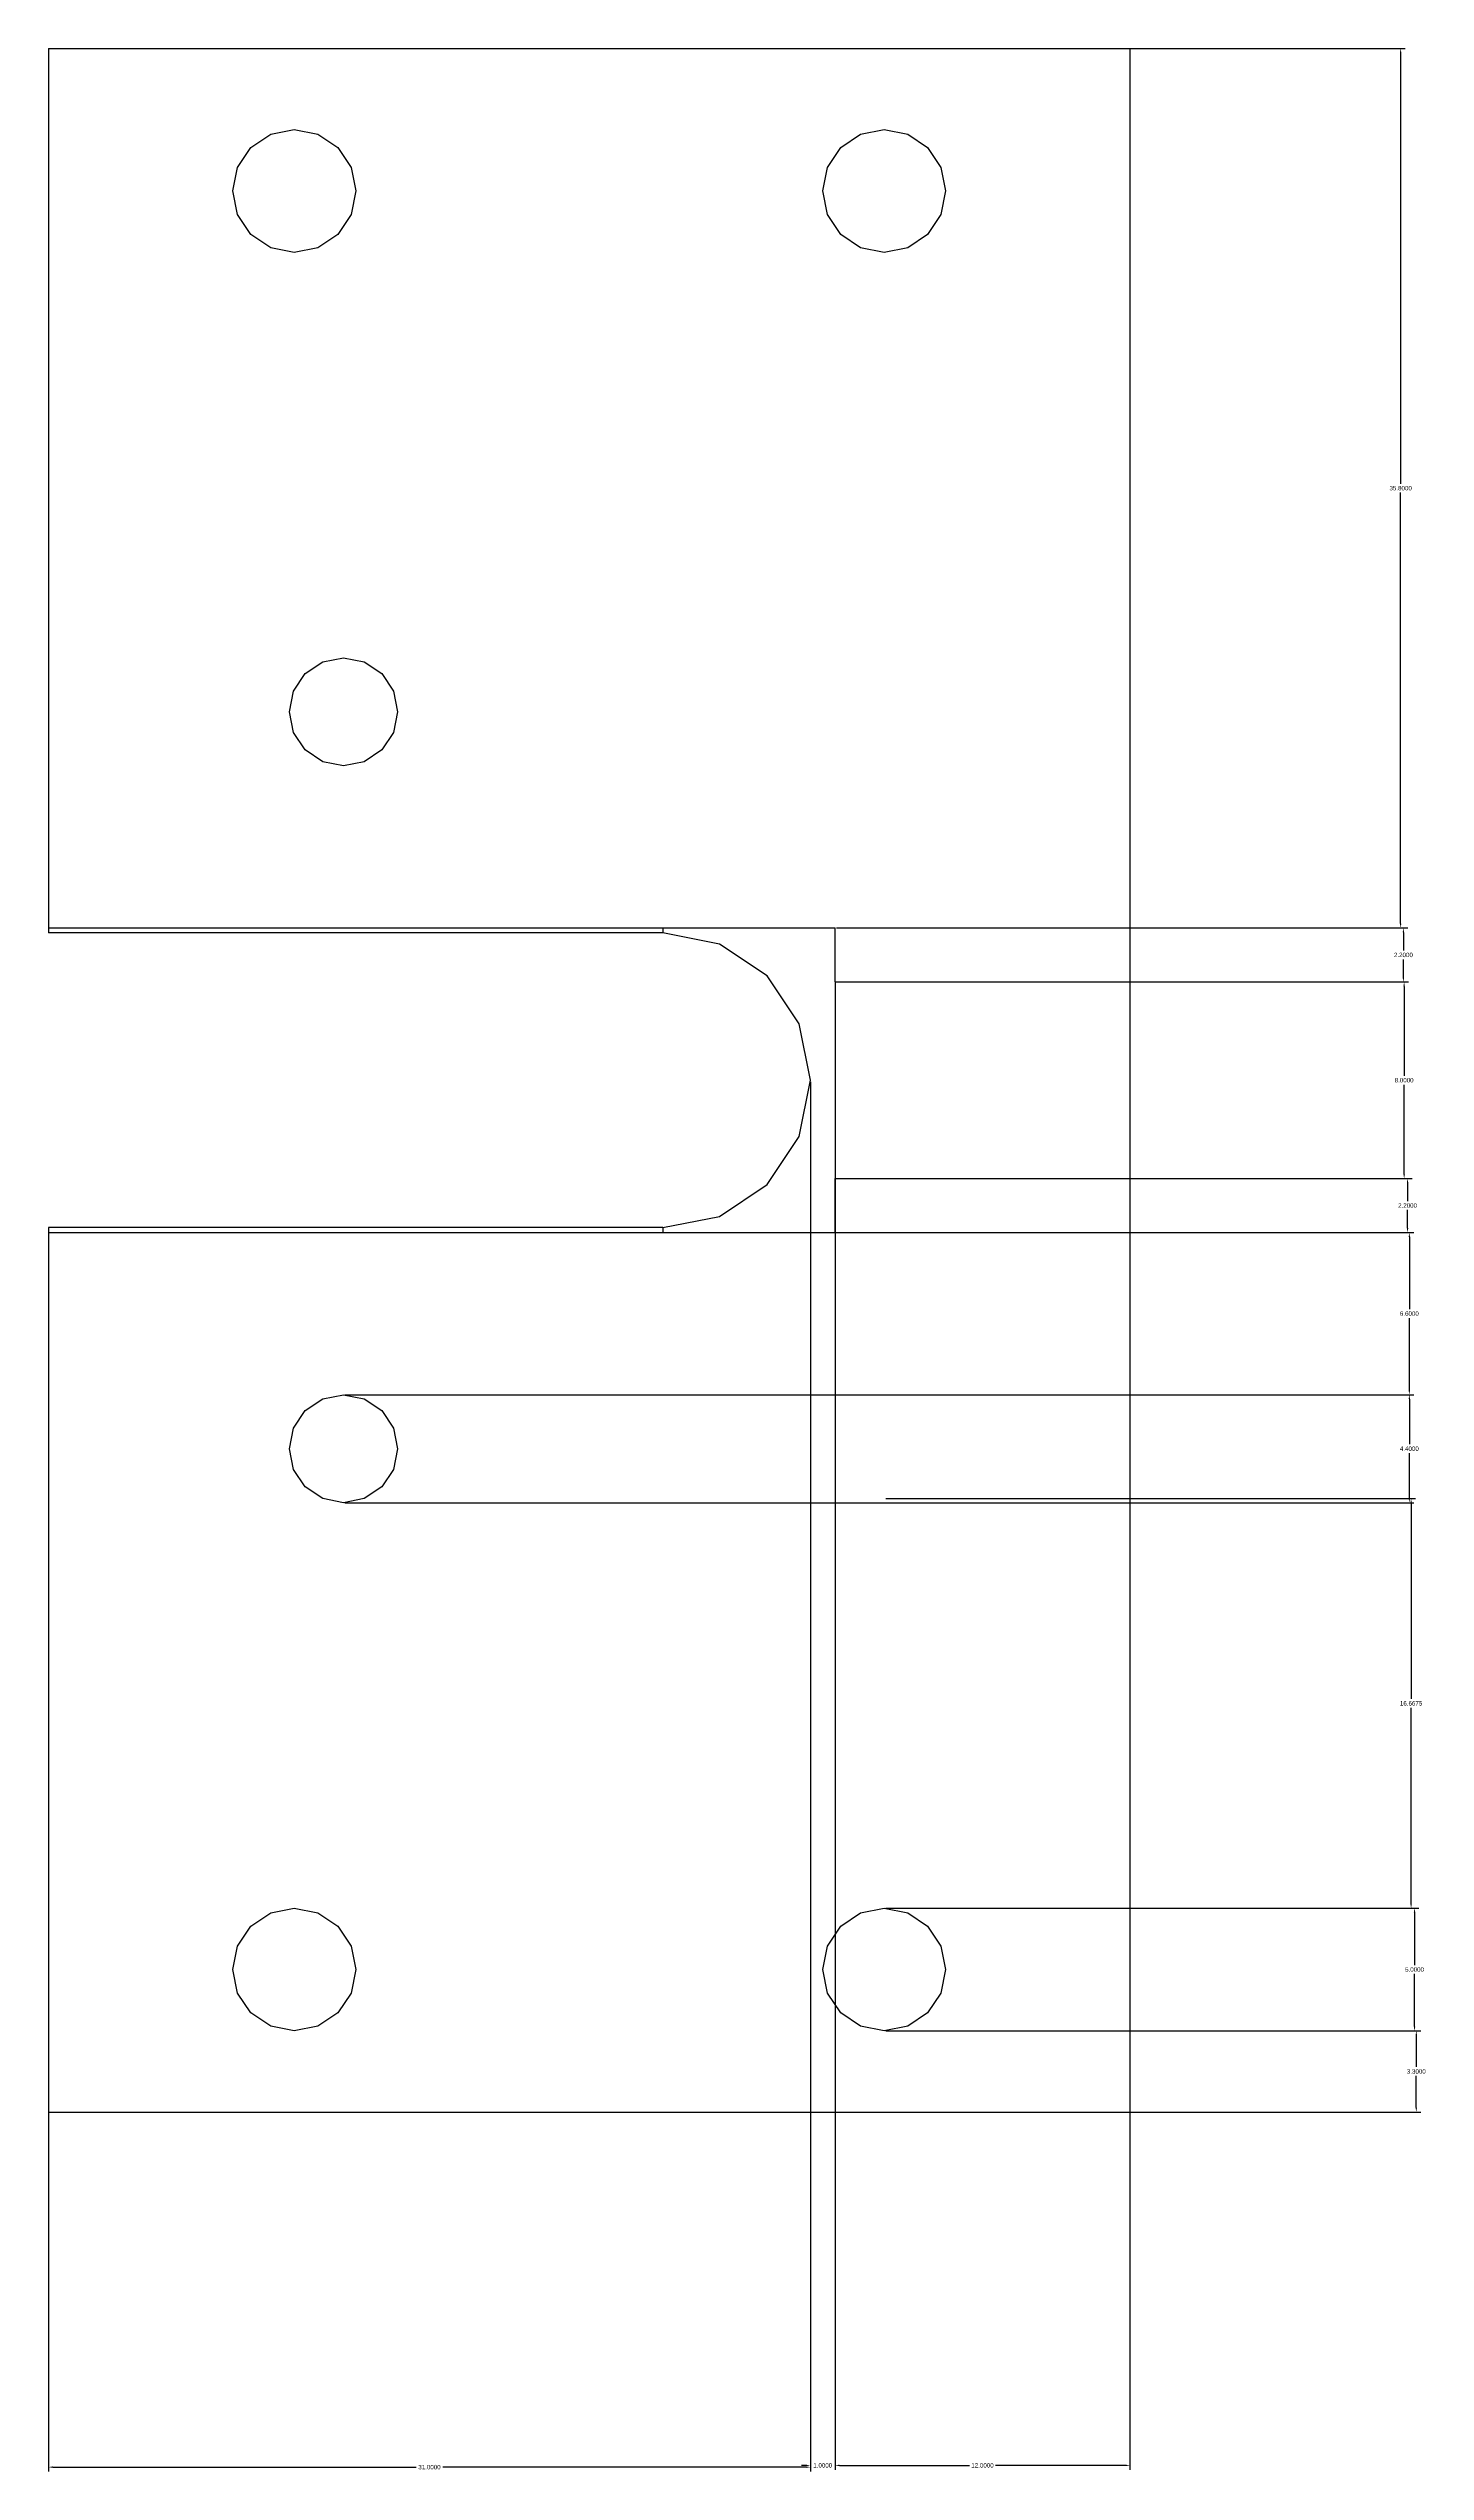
# Model space of a CAD drawing. Extents: x 24 to 80, y -46.1 to 52.5.
import ezdxf

# ---------------------------------------------------------------- set-up
doc = ezdxf.new("R2010")
doc.units = 0
doc.header["$MEASUREMENT"] = 0
doc.layers.get('0').update_dxf_attribs({"linetype": 'CONTINUOUS'})
doc.layers.get('Defpoints').update_dxf_attribs({"linetype": 'CONTINUOUS'})
doc.styles.get("Standard").update_dxf_attribs({"font": 'ARIAL.TTF'})
doc.dimstyles.get("Standard").update_dxf_attribs({"dimtxt": 0.18, "dimasz": 0.18, "dimexe": 0.18, "dimexo": 0.0625, "dimgap": 0.09, "dimtad": 0, "dimtih": 1, "dimtoh": 1, "dimdec": 4, "dimzin": 0, "dimdsep": 46, "dimtxsty": 'STANDARD', "dimcen": 0.09, "dimadec": 0, "dimazin": 0, "dimtfac": 1, "dimtdec": 4, "dimtofl": 0, "dimtmove": 0, "dimatfit": 3, "dimfxl": 1, "dimtolj": 1, "dimtzin": 0, "dimarcsym": 0})

# ---------------------------------------------------------------- blocks, each defined once
blk = doc.blocks.new('UNION003')
at = {"color": 0}
for p, q in [((24, 52.5), (24, 16.7)), ((24, 52.5), (68, 52.5)), ((68, 52.5), (68, 14.5)), ((31.69, 47.657), (32.232, 48.468)), ((32.232, 48.468), (33.043, 49.01)), ((33.043, 49.01), (34, 49.2)), ((34, 49.2), (34.957, 49.01)), ((34.957, 49.01), (35.768, 48.468)), ((35.768, 48.468), (36.31, 47.657)), ((55.69, 47.657), (56.232, 48.468)), ((56.232, 48.468), (57.043, 49.01)), ((57.043, 49.01), (58, 49.2)), ((58, 49.2), (58.957, 49.01)), ((58.957, 49.01), (59.768, 48.468)), ((59.768, 48.468), (60.31, 47.657)), ((31.5, 46.7), (31.69, 47.657)), ((36.31, 47.657), (36.5, 46.7)), ((55.5, 46.7), (55.69, 47.657)), ((60.31, 47.657), (60.5, 46.7)), ((31.69, 45.743), (31.5, 46.7)), ((36.5, 46.7), (36.31, 45.743)), ((55.69, 45.743), (55.5, 46.7)), ((60.5, 46.7), (60.31, 45.743)), ((32.232, 44.932), (31.69, 45.743)), ((36.31, 45.743), (35.768, 44.932)), ((56.232, 44.932), (55.69, 45.743)), ((60.31, 45.743), (59.768, 44.932)), ((33.043, 44.39), (32.232, 44.932)), ((34, 44.2), (33.043, 44.39)), ((34.957, 44.39), (34, 44.2)), ((35.768, 44.932), (34.957, 44.39)), ((57.043, 44.39), (56.232, 44.932)), ((58, 44.2), (57.043, 44.39)), ((58.957, 44.39), (58, 44.2)), ((59.768, 44.932), (58.957, 44.39)), ((35.158, 27.533), (36, 27.7)), ((36, 27.7), (36.842, 27.533)), ((33.967, 26.342), (34.444, 27.056)), ((34.444, 27.056), (35.158, 27.533)), ((36.842, 27.533), (37.556, 27.056)), ((37.556, 27.056), (38.033, 26.342)), ((33.8, 25.5), (33.967, 26.342)), ((38.033, 26.342), (38.2, 25.5)), ((33.967, 24.658), (33.8, 25.5)), ((38.2, 25.5), (38.033, 24.658)), ((34.444, 23.944), (33.967, 24.658)), ((35.158, 23.467), (34.444, 23.944)), ((37.556, 23.944), (36.842, 23.467)), ((38.033, 24.658), (37.556, 23.944)), ((36, 23.3), (35.158, 23.467)), ((36.842, 23.467), (36, 23.3)), ((24, 17.5), (24, 16.5)), ((24, 16.7), (56, 16.7)), ((49, 16.5), (24, 16.5)), ((49, 16.7), (56, 16.7)), ((49, 16.7), (49, 16.5)), ((51.296, 16.043), (49, 16.5)), ((53.243, 14.743), (51.296, 16.043)), ((56, 14.5), (56, 16.7)), ((54.543, 12.796), (53.243, 14.743)), ((56, 14.5), (67.415, 14.5)), ((56, 14.5), (56, 6.5)), ((56, 14.5), (56, 6.5)), ((56, 14.5), (68, 14.5)), ((67.415, 14.5), (68, 14.5)), ((68, 14.5), (68, 6.5)), ((55, 10.5), (54.543, 12.796)), ((54.543, 8.204), (55, 10.5)), ((53.243, 6.257), (54.543, 8.204)), ((51.296, 4.957), (53.243, 6.257)), ((56, 6.5), (68, 6.5)), ((56, 4.3), (56, 6.5)), ((56, 6.5), (67.415, 6.5)), ((68, 6.5), (68, -31.5)), ((49, 4.5), (51.296, 4.957)), ((24, 4.5), (24, 3.5)), ((49, 4.5), (24, 4.5)), ((24, 4.3), (24, -31.5)), ((24, 4.3), (56, 4.3)), ((49, 4.5), (49, 4.3)), ((33.967, -3.658), (34.444, -2.944)), ((34.444, -2.944), (35.158, -2.467)), ((35.158, -2.467), (36, -2.3)), ((36, -2.3), (36.842, -2.467)), ((36.842, -2.467), (37.556, -2.944)), ((37.556, -2.944), (38.033, -3.658)), ((33.8, -4.5), (33.967, -3.658)), ((38.033, -3.658), (38.2, -4.5)), ((33.967, -5.342), (33.8, -4.5)), ((38.2, -4.5), (38.033, -5.342)), ((34.444, -6.056), (33.967, -5.342)), ((38.033, -5.342), (37.556, -6.056)), ((35.158, -6.533), (34.444, -6.056)), ((36, -6.7), (35.158, -6.533)), ((36.842, -6.533), (36, -6.7)), ((37.556, -6.056), (36.842, -6.533)), ((32.232, -23.932), (33.043, -23.39)), ((33.043, -23.39), (34, -23.2)), ((34, -23.2), (34.957, -23.39)), ((34.957, -23.39), (35.768, -23.932)), ((56.232, -23.932), (57.043, -23.39)), ((57.043, -23.39), (58, -23.2)), ((58, -23.2), (58.957, -23.39)), ((58.957, -23.39), (59.768, -23.932)), ((31.69, -24.743), (32.232, -23.932)), ((35.768, -23.932), (36.31, -24.743)), ((55.69, -24.743), (56.232, -23.932)), ((59.768, -23.932), (60.31, -24.743)), ((31.5, -25.7), (31.69, -24.743)), ((36.31, -24.743), (36.5, -25.7)), ((55.5, -25.7), (55.69, -24.743)), ((60.31, -24.743), (60.5, -25.7)), ((31.69, -26.657), (31.5, -25.7)), ((36.5, -25.7), (36.31, -26.657)), ((55.69, -26.657), (55.5, -25.7)), ((60.5, -25.7), (60.31, -26.657)), ((32.232, -27.468), (31.69, -26.657)), ((33.043, -28.01), (32.232, -27.468)), ((35.768, -27.468), (34.957, -28.01)), ((36.31, -26.657), (35.768, -27.468)), ((56.232, -27.468), (55.69, -26.657)), ((57.043, -28.01), (56.232, -27.468)), ((59.768, -27.468), (58.957, -28.01)), ((60.31, -26.657), (59.768, -27.468)), ((34, -28.2), (33.043, -28.01)), ((34.957, -28.01), (34, -28.2)), ((58, -28.2), (57.043, -28.01)), ((58.957, -28.01), (58, -28.2)), ((24, -31.5), (68, -31.5))]:
    blk.add_line(p, q, dxfattribs=at)
blk = doc.blocks.new('*D3')
at = {"color": 0, "linetype": 'Continuous', "lineweight": -2, "transparency": 16777216}
for p, q in [((58.063, -28.2), (79.829, -28.2)), ((79.649, -28.38), (79.649, -29.668)), ((79.649, -31.32), (79.649, -30.032)), ((58.063, -31.5), (79.829, -31.5))]:
    blk.add_line(p, q, dxfattribs=at)
at = {"color": 0, "linetype": 'Continuous', "transparency": 16777216}
for points in [[(79.619, -28.38), (79.679, -28.38), (79.649, -28.2)], [(79.619, -31.32), (79.679, -31.32), (79.649, -31.5)]]:
    blk.add_solid(points, dxfattribs=at)
at = {"layer": 'Defpoints', "color": 0, "linetype": 'Continuous', "transparency": 16777216}
for p in [(58, -28.2), (58, -31.5), (79.649, -31.5)]:
    blk.add_point(p, dxfattribs=at)
at = {"color": 0, "linetype": 'Continuous', "transparency": 16777216, "insert": (79.649, -29.85), "char_height": 0.18, "attachment_point": 5}
blk.add_mtext('\\A1;3.3000', dxfattribs=at)
blk = doc.blocks.new('*D4')
at = {"color": 0, "linetype": 'Continuous', "lineweight": -2, "transparency": 16777216}
for p, q in [((58.063, -23.2), (79.758, -23.2)), ((79.578, -23.38), (79.578, -25.518)), ((79.578, -28.02), (79.578, -25.882)), ((58.063, -28.2), (79.758, -28.2))]:
    blk.add_line(p, q, dxfattribs=at)
at = {"color": 0, "linetype": 'Continuous', "transparency": 16777216}
for points in [[(79.548, -23.38), (79.608, -23.38), (79.578, -23.2)], [(79.548, -28.02), (79.608, -28.02), (79.578, -28.2)]]:
    blk.add_solid(points, dxfattribs=at)
at = {"layer": 'Defpoints', "color": 0, "linetype": 'Continuous', "transparency": 16777216}
for p in [(58, -23.2), (79.578, -23.2), (58, -28.2)]:
    blk.add_point(p, dxfattribs=at)
at = {"color": 0, "linetype": 'Continuous', "transparency": 16777216, "insert": (79.578, -25.7), "char_height": 0.18, "attachment_point": 5}
blk.add_mtext('\\A1;5.0000', dxfattribs=at)
blk = doc.blocks.new('*D5')
at = {"color": 0, "linetype": 'Continuous', "lineweight": -2, "transparency": 16777216}
for p, q in [((58.063, -6.533), (79.617, -6.533)), ((79.437, -6.713), (79.437, -14.684)), ((79.437, -23.02), (79.437, -15.048)), ((58.063, -23.2), (79.617, -23.2))]:
    blk.add_line(p, q, dxfattribs=at)
at = {"color": 0, "linetype": 'Continuous', "transparency": 16777216}
for points in [[(79.407, -6.713), (79.467, -6.713), (79.437, -6.533)], [(79.407, -23.02), (79.467, -23.02), (79.437, -23.2)]]:
    blk.add_solid(points, dxfattribs=at)
at = {"layer": 'Defpoints', "color": 0, "linetype": 'Continuous', "transparency": 16777216}
for p in [(58, -6.533), (79.437, -6.533), (58, -23.2)]:
    blk.add_point(p, dxfattribs=at)
at = {"color": 0, "linetype": 'Continuous', "transparency": 16777216, "insert": (79.437, -14.866), "char_height": 0.18, "attachment_point": 5}
blk.add_mtext('\\A1;16.6675', dxfattribs=at)
blk = doc.blocks.new('*D6')
at = {"color": 0, "linetype": 'Continuous', "lineweight": -2, "transparency": 16777216}
for p, q in [((36.063, 4.3), (79.546, 4.3)), ((79.366, 4.12), (79.366, 1.182)), ((79.366, -2.12), (79.366, 0.818)), ((36.063, -2.3), (79.546, -2.3))]:
    blk.add_line(p, q, dxfattribs=at)
at = {"color": 0, "linetype": 'Continuous', "transparency": 16777216}
for points in [[(79.336, 4.12), (79.396, 4.12), (79.366, 4.3)], [(79.336, -2.12), (79.396, -2.12), (79.366, -2.3)]]:
    blk.add_solid(points, dxfattribs=at)
at = {"layer": 'Defpoints', "color": 0, "linetype": 'Continuous', "transparency": 16777216}
for p in [(36, 4.3), (79.366, 4.3), (36, -2.3)]:
    blk.add_point(p, dxfattribs=at)
at = {"color": 0, "linetype": 'Continuous', "transparency": 16777216, "insert": (79.366, 1), "char_height": 0.18, "attachment_point": 5}
blk.add_mtext('\\A1;6.6000', dxfattribs=at)
blk = doc.blocks.new('*D7')
at = {"color": 0, "linetype": 'Continuous', "lineweight": -2, "transparency": 16777216}
for p, q in [((56.063, 6.5), (79.475, 6.5)), ((79.295, 6.32), (79.295, 5.582)), ((79.295, 4.48), (79.295, 5.218)), ((56.063, 4.3), (79.475, 4.3))]:
    blk.add_line(p, q, dxfattribs=at)
at = {"color": 0, "linetype": 'Continuous', "transparency": 16777216}
for points in [[(79.265, 6.32), (79.325, 6.32), (79.295, 6.5)], [(79.265, 4.48), (79.325, 4.48), (79.295, 4.3)]]:
    blk.add_solid(points, dxfattribs=at)
at = {"layer": 'Defpoints', "color": 0, "linetype": 'Continuous', "transparency": 16777216}
for p in [(56, 6.5), (79.295, 6.5), (56, 4.3)]:
    blk.add_point(p, dxfattribs=at)
at = {"color": 0, "linetype": 'Continuous', "transparency": 16777216, "insert": (79.295, 5.4), "char_height": 0.18, "attachment_point": 5}
blk.add_mtext('\\A1;2.2000', dxfattribs=at)
blk = doc.blocks.new('*D8')
at = {"color": 0, "linetype": 'Continuous', "lineweight": -2, "transparency": 16777216}
for p, q in [((56.063, 14.5), (79.334, 14.5)), ((79.154, 14.32), (79.154, 10.682)), ((79.154, 6.68), (79.154, 10.318)), ((56.063, 6.5), (79.334, 6.5))]:
    blk.add_line(p, q, dxfattribs=at)
at = {"color": 0, "linetype": 'Continuous', "transparency": 16777216}
for points in [[(79.124, 14.32), (79.184, 14.32), (79.154, 14.5)], [(79.124, 6.68), (79.184, 6.68), (79.154, 6.5)]]:
    blk.add_solid(points, dxfattribs=at)
at = {"layer": 'Defpoints', "color": 0, "linetype": 'Continuous', "transparency": 16777216}
for p in [(56, 14.5), (79.154, 14.5), (56, 6.5)]:
    blk.add_point(p, dxfattribs=at)
at = {"color": 0, "linetype": 'Continuous', "transparency": 16777216, "insert": (79.154, 10.5), "char_height": 0.18, "attachment_point": 5}
blk.add_mtext('\\A1;8.0000', dxfattribs=at)
blk = doc.blocks.new('*D9')
at = {"color": 0, "linetype": 'Continuous', "lineweight": -2, "transparency": 16777216}
for p, q in [((56.063, 16.7), (79.304, 16.7)), ((79.124, 16.52), (79.124, 15.782)), ((79.124, 14.68), (79.124, 15.418)), ((56.063, 14.5), (79.304, 14.5))]:
    blk.add_line(p, q, dxfattribs=at)
at = {"color": 0, "linetype": 'Continuous', "transparency": 16777216}
for points in [[(79.094, 16.52), (79.154, 16.52), (79.124, 16.7)], [(79.094, 14.68), (79.154, 14.68), (79.124, 14.5)]]:
    blk.add_solid(points, dxfattribs=at)
at = {"layer": 'Defpoints', "color": 0, "linetype": 'Continuous', "transparency": 16777216}
for p in [(56, 16.7), (79.124, 16.7), (56, 14.5)]:
    blk.add_point(p, dxfattribs=at)
at = {"color": 0, "linetype": 'Continuous', "transparency": 16777216, "insert": (79.124, 15.6), "char_height": 0.18, "attachment_point": 5}
blk.add_mtext('\\A1;2.2000', dxfattribs=at)
blk = doc.blocks.new('*D10')
at = {"color": 0, "linetype": 'Continuous', "lineweight": -2, "transparency": 16777216}
for p, q in [((56.063, 52.5), (79.192, 52.5)), ((79.012, 52.32), (79.012, 34.782)), ((79.012, 16.88), (79.012, 34.418)), ((56.063, 16.7), (79.192, 16.7))]:
    blk.add_line(p, q, dxfattribs=at)
at = {"color": 0, "linetype": 'Continuous', "transparency": 16777216}
for points in [[(78.982, 52.32), (79.042, 52.32), (79.012, 52.5)], [(78.982, 16.88), (79.042, 16.88), (79.012, 16.7)]]:
    blk.add_solid(points, dxfattribs=at)
at = {"layer": 'Defpoints', "color": 0, "linetype": 'Continuous', "transparency": 16777216}
for p in [(56, 52.5), (79.012, 52.5), (56, 16.7)]:
    blk.add_point(p, dxfattribs=at)
at = {"color": 0, "linetype": 'Continuous', "transparency": 16777216, "insert": (79.012, 34.6), "char_height": 0.18, "attachment_point": 5}
blk.add_mtext('\\A1;35.8000', dxfattribs=at)
blk = doc.blocks.new('*D14')
at = {"color": 0, "linetype": 'Continuous', "lineweight": -2, "transparency": 16777216}
for p, q in [((24, 4.237), (24, -46.136)), ((55, 4.237), (55, -46.136)), ((24.18, -45.956), (38.961, -45.956)), ((54.82, -45.956), (40.039, -45.956))]:
    blk.add_line(p, q, dxfattribs=at)
at = {"color": 0, "linetype": 'Continuous', "transparency": 16777216}
for points in [[(24.18, -45.926), (24.18, -45.986), (24, -45.956)], [(54.82, -45.926), (54.82, -45.986), (55, -45.956)]]:
    blk.add_solid(points, dxfattribs=at)
at = {"layer": 'Defpoints', "color": 0, "linetype": 'Continuous', "transparency": 16777216}
for p in [(24, 4.3), (55, 4.3), (55, -45.956)]:
    blk.add_point(p, dxfattribs=at)
at = {"color": 0, "linetype": 'Continuous', "transparency": 16777216, "insert": (39.5, -45.956), "char_height": 0.18, "attachment_point": 5}
blk.add_mtext('\\A1;31.0000', dxfattribs=at)
blk = doc.blocks.new('*D15')
at = {"color": 0, "linetype": 'Continuous', "lineweight": -2, "transparency": 16777216}
for p, q in [((55, 10.438), (55, -46.065)), ((56, 10.438), (56, -46.065)), ((54.82, -45.885), (54.64, -45.885)), ((56.18, -45.885), (56.36, -45.885))]:
    blk.add_line(p, q, dxfattribs=at)
at = {"color": 0, "linetype": 'Continuous', "transparency": 16777216}
for points in [[(54.82, -45.855), (54.82, -45.915), (55, -45.885)], [(56.18, -45.855), (56.18, -45.915), (56, -45.885)]]:
    blk.add_solid(points, dxfattribs=at)
at = {"layer": 'Defpoints', "color": 0, "linetype": 'Continuous', "transparency": 16777216}
for p in [(55, 10.5), (56, 10.5), (56, -45.885)]:
    blk.add_point(p, dxfattribs=at)
at = {"color": 0, "linetype": 'Continuous', "transparency": 16777216, "insert": (55.5, -45.885), "char_height": 0.18, "attachment_point": 5}
blk.add_mtext('\\A1;1.0000', dxfattribs=at)
blk = doc.blocks.new('*D16')
at = {"color": 0, "linetype": 'Continuous', "lineweight": -2, "transparency": 16777216}
for p, q in [((56, 4.237), (56, -46.065)), ((68, 4.237), (68, -46.065)), ((56.18, -45.885), (61.473, -45.885)), ((67.82, -45.885), (62.527, -45.885))]:
    blk.add_line(p, q, dxfattribs=at)
at = {"color": 0, "linetype": 'Continuous', "transparency": 16777216}
for points in [[(56.18, -45.855), (56.18, -45.915), (56, -45.885)], [(67.82, -45.855), (67.82, -45.915), (68, -45.885)]]:
    blk.add_solid(points, dxfattribs=at)
at = {"layer": 'Defpoints', "color": 0, "linetype": 'Continuous', "transparency": 16777216}
for p in [(56, 4.3), (68, 4.3), (68, -45.885)]:
    blk.add_point(p, dxfattribs=at)
at = {"color": 0, "linetype": 'Continuous', "transparency": 16777216, "insert": (62, -45.885), "char_height": 0.18, "attachment_point": 5}
blk.add_mtext('\\A1;12.0000', dxfattribs=at)
blk = doc.blocks.new('*D17')
at = {"color": 0, "linetype": 'Continuous', "lineweight": -2, "transparency": 16777216}
for p, q in [((36.063, -2.3), (79.546, -2.3)), ((79.366, -2.48), (79.366, -4.318)), ((79.366, -6.52), (79.366, -4.682)), ((36.063, -6.7), (79.546, -6.7))]:
    blk.add_line(p, q, dxfattribs=at)
at = {"color": 0, "linetype": 'Continuous', "transparency": 16777216}
for points in [[(79.336, -2.48), (79.396, -2.48), (79.366, -2.3)], [(79.336, -6.52), (79.396, -6.52), (79.366, -6.7)]]:
    blk.add_solid(points, dxfattribs=at)
at = {"layer": 'Defpoints', "color": 0, "linetype": 'Continuous', "transparency": 16777216}
for p in [(36, -2.3), (79.366, -2.3), (36, -6.7)]:
    blk.add_point(p, dxfattribs=at)
at = {"color": 0, "linetype": 'Continuous', "transparency": 16777216, "insert": (79.366, -4.5), "char_height": 0.18, "attachment_point": 5}
blk.add_mtext('\\A1;4.4000', dxfattribs=at)

msp = doc.modelspace()

# ---------------------------------------------------------------- block references
at = {"color": 0}
msp.add_blockref('UNION003', (0, 0), dxfattribs=at)

# ---------------------------------------------------------------- dimensions: what is measured, and where the dimension line sits
at = {"linetype": 'Continuous'}
for p1, p2, distance, picture, middle in [((56, 16.7), (56, 52.5), -23.01224, '*D10', (79.01224, 34.6)), ((36, -6.7), (36, -2.3), -43.36607, '*D17', (79.36607, -4.5)), ((58, -23.2), (58, -6.53253), -21.43684, '*D5', (79.43684, -14.86627))]:
    dim = msp.add_aligned_dim(p1=p1, p2=p2, distance=distance, dimstyle='Standard', dxfattribs=at)
    dim.commit()
    dim.dimension.update_dxf_attribs({"geometry": picture, "text_midpoint": middle})
for base, p1, p2, picture, middle in [((79.12377, 16.7), (56, 14.5), (56, 16.7), '*D9', (79.12377, 15.6)), ((79.15377, 14.5), (56, 6.5), (56, 14.5), '*D8', (79.15377, 10.5)), ((79.2953, 6.5), (56, 4.3), (56, 6.5), '*D7', (79.2953, 5.4)), ((79.36607, 4.3), (36, -2.3), (36, 4.3), '*D6', (79.36607, 1)), ((79.57837, -23.2), (58, -28.2), (58, -23.2), '*D4', (79.57837, -25.7)), ((79.64913, -31.5), (58, -28.2), (58, -31.5), '*D3', (79.64913, -29.85))]:
    dim = msp.add_linear_dim(base=base, p1=p1, p2=p2, angle=90, dimstyle='Standard', dxfattribs=at)
    dim.commit()
    dim.dimension.update_dxf_attribs({"geometry": picture, "text_midpoint": middle})
for base, p1, p2, picture, middle in [((56, -45.88484), (55, 10.5), (56, 10.5), '*D15', (55.5, -45.88484)), ((55, -45.95563), (24, 4.3), (55, 4.3), '*D14', (39.5, -45.95563)), ((68, -45.88484), (56, 4.3), (68, 4.3), '*D16', (62, -45.88484))]:
    dim = msp.add_linear_dim(base=base, p1=p1, p2=p2, dimstyle='Standard', dxfattribs=at)
    dim.commit()
    dim.dimension.update_dxf_attribs({"geometry": picture, "text_midpoint": middle})

doc.saveas('drawing.dxf')
